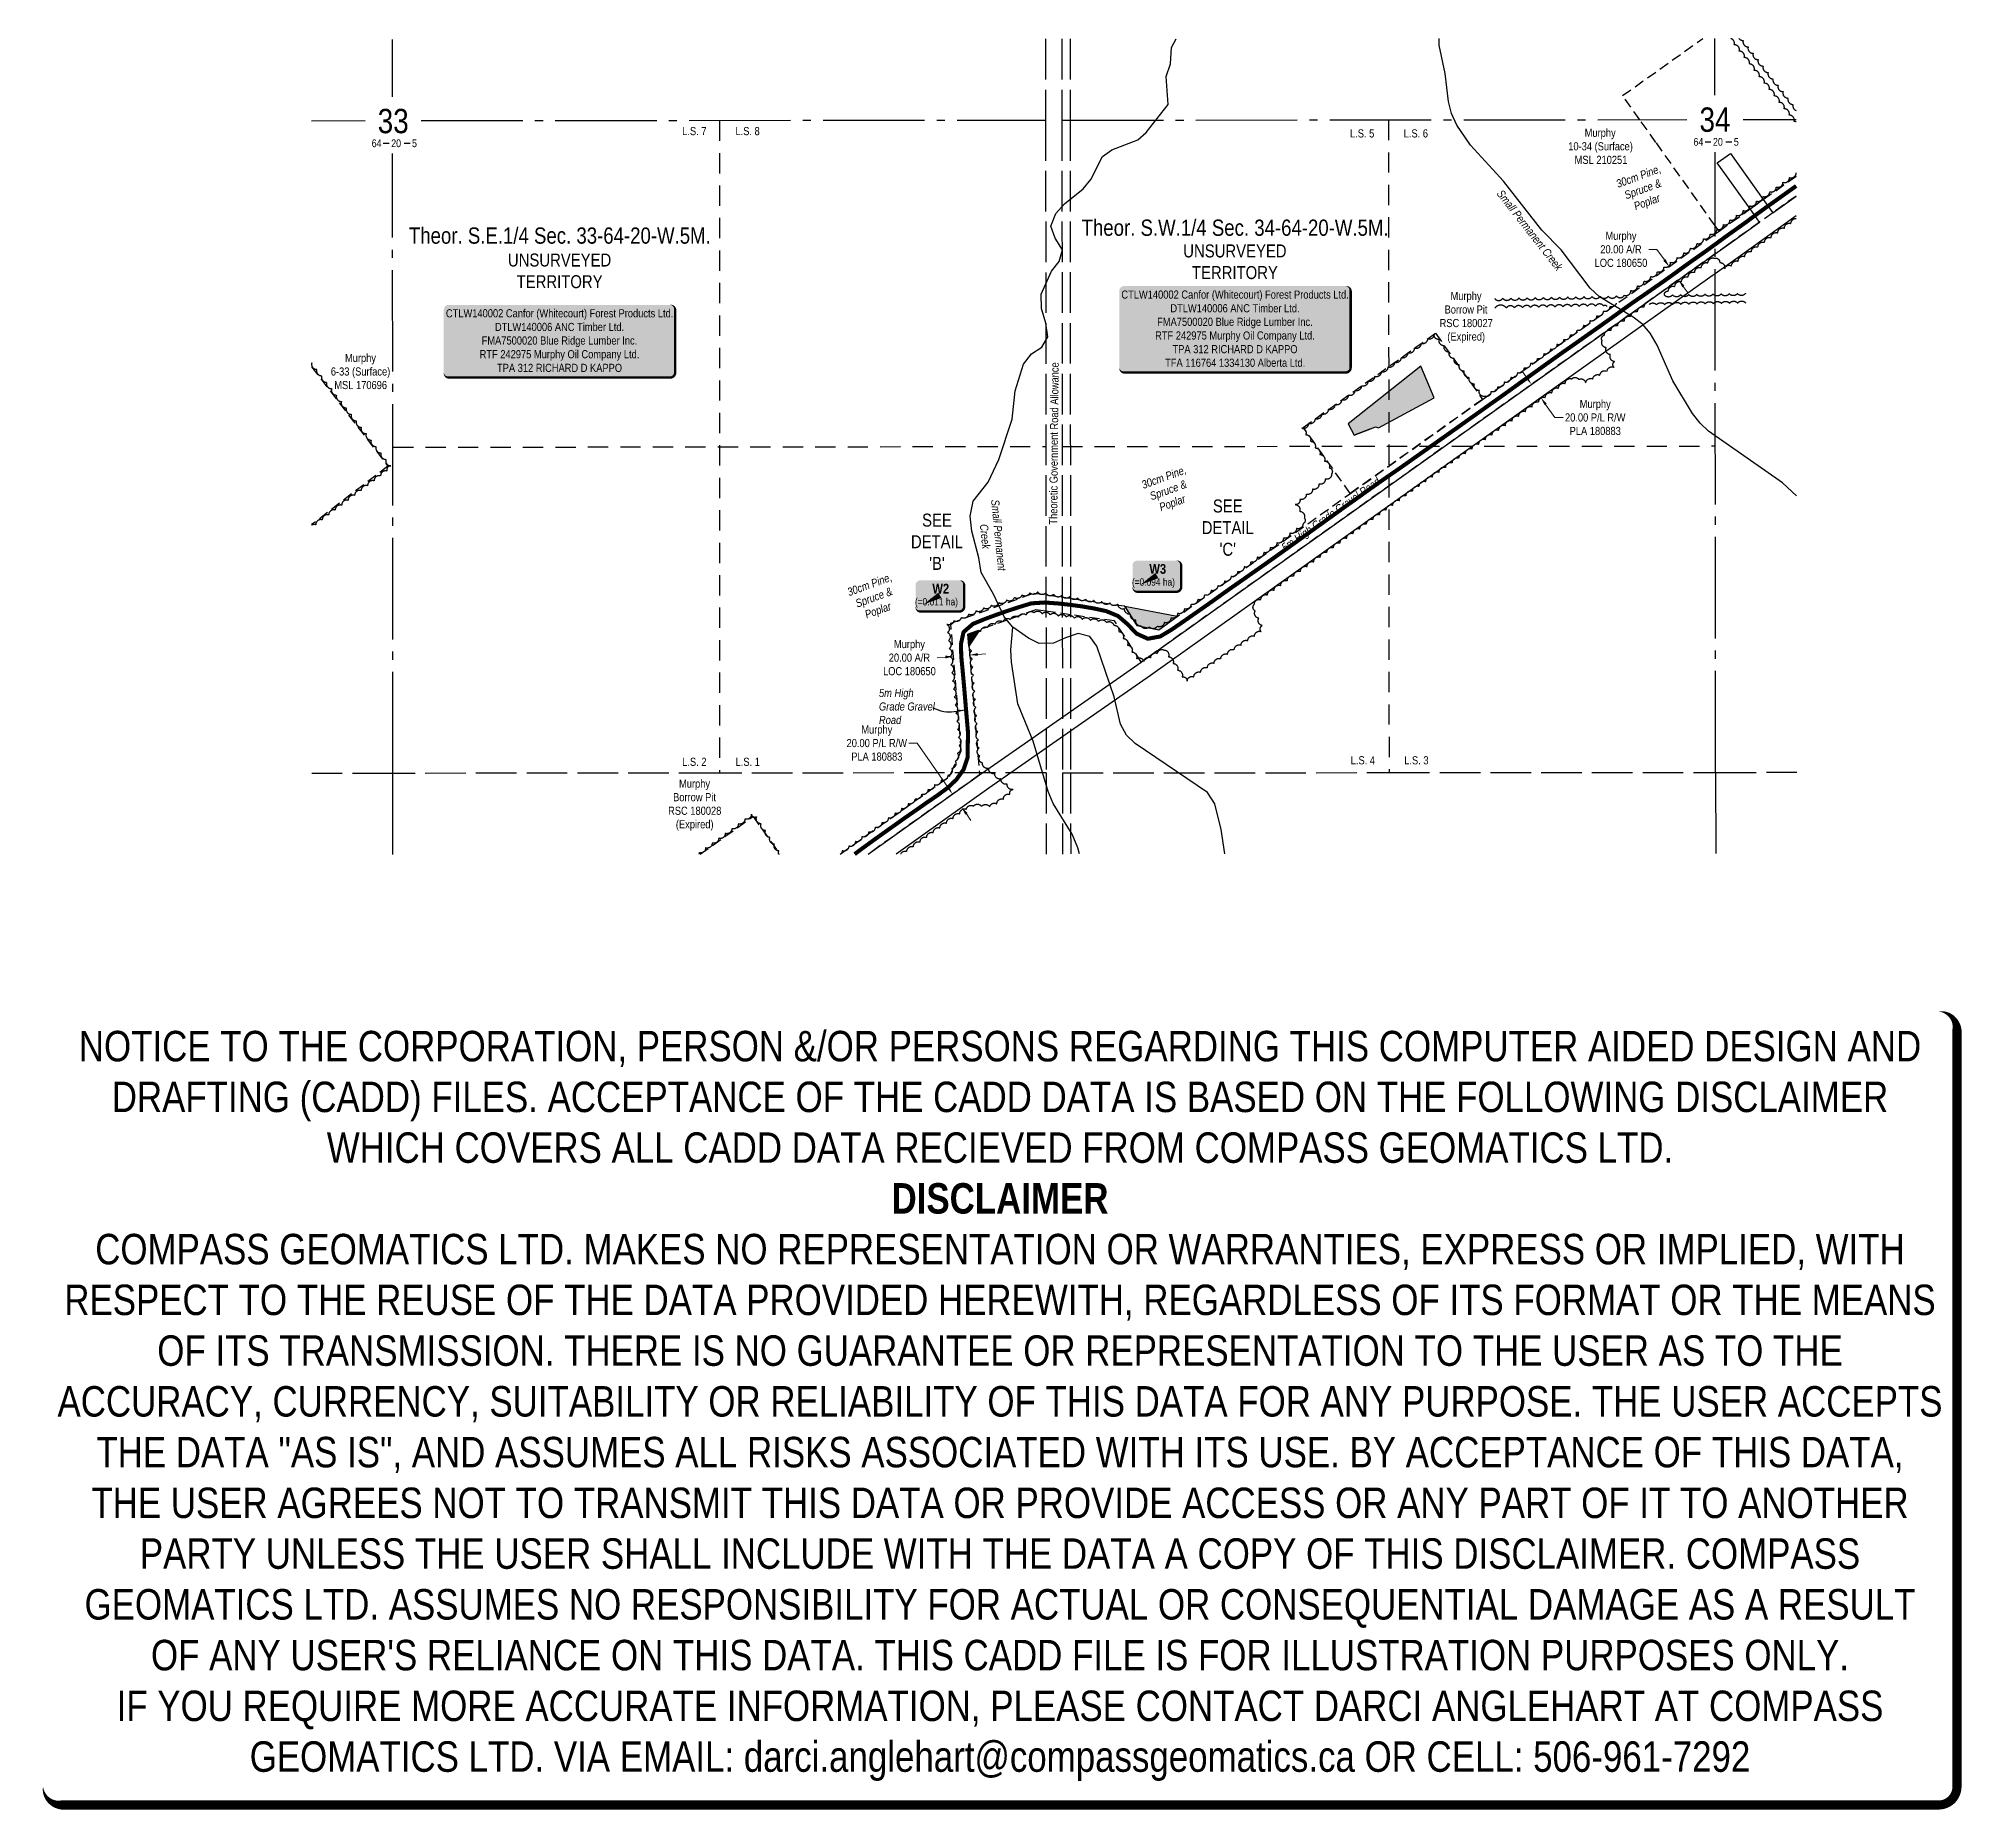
# Model space of a CAD drawing. Extents: x 500677 to 504341, y 6046153 to 6048335.
# Drawn here: x 501972 to 504341, y 6046153 to 6048335 of the extents above; entities that cross this region are included whole.
import ezdxf
from ezdxf.enums import TextEntityAlignment as Align

# ---------------------------------------------------------------- set-up
doc = ezdxf.new("R2010")
doc.units = 0
doc.header["$LTSCALE"] = 5
for name, pattern in [('0', [1, 1, 0]), ('foc-ACCESSROAD', [3.75, 2.5, -1.25]), ('foc-LSD', [8, 5, -3]), ('foc-QUARTERLINE', [33, 25, -3, 2, -3]), ('foc-UNSURVEYED', [12.5, 10, -2.5])]:
    doc.linetypes.add(name, pattern=pattern)
for name, color, linetype in [('10', 1, 'Continuous'), ('9', 3, 'Continuous'), ('AS-ROADS', 254, 'Continuous'), ('AS-SURFACE IMPACT', 7, 'Continuous'), ('C-AR', 13, 'foc-ACCESSROAD'), ('C-RW', 13, 'Continuous'), ('C-SYMBOL', 7, 'Continuous'), ('C-WS', 13, 'foc-ACCESSROAD'), ('DETAIL-T', 7, 'Continuous'), ('L-QSEC', 8, 'foc-QUARTERLINE'), ('L-ROAD-T', 7, 'Continuous'), ('L-SECLBL', 7, 'Continuous'), ('L-SECTION-LSD', 7, 'foc-LSD'), ('L-UNS-T', 3, 'Continuous'), ('L-USEC', 7, 'foc-UNSURVEYED'), ('P-TEMP-BLOCKS', 250, 'Continuous'), ('P-TEMP-H', 41, 'Continuous'), ('P-TEMP_WORKSPACE', 46, 'Continuous'), ('T-BUSH', 110, '0'), ('T-BUSH-T', 110, 'Continuous'), ('T-WATER', 160, 'Continuous'), ('T-WATER-H', 133, 'Continuous'), ('T-WATER-T', 170, 'Continuous')]:
    doc.layers.add(name, color=color, linetype=linetype)
for name, color, linetype, lineweight in [('AS-GENERAL', 48, 'Continuous', 18), ('C-AR-T', 13, 'Continuous', 9), ('C-RW-T', 13, 'Continuous', 9), ('C-WS-T', 13, 'Continuous', 9)]:
    doc.layers.add(name, color=color, linetype=linetype, lineweight=lineweight)
doc.layers.add('DISCLAIMER', color=7, linetype='Continuous', plot=False)
doc.styles.add('100L', font='ARIALN.TTF', dxfattribs={"height": 11})
doc.styles.add('175L', font='ARIALN.TTF', dxfattribs={"height": 20})
doc.styles.add('80', font='ARIALN.TTF', dxfattribs={"height": 10})
doc.styles.add('80CG', font='ARIALN.TTF', dxfattribs={"height": 10})
doc.styles.add('80L', font='ARIALN.TTF', dxfattribs={"height": 10})
doc.styles.add('BOLD', font='ARIALNB.TTF')
doc.styles.add('foc-LtypeFont', font='ARIALN.TTF', dxfattribs={"height": 7.35})
doc.styles.add('SIMPLEX', font='ARIALN.TTF')
doc.linetypes.add('foc-TOPO-flowdirection-NOLINE', pattern='A,0,[">",foc-LtypeFont,S=0.3,R=0,X=0,Y=-0.945],-20,[">",foc-LtypeFont,S=0.3,R=0,X=0,Y=-0.945],0', length=20)
doc.dimstyles.new('Compass 5 000', dxfattribs={"dimscale": 5, "dimtxt": 9, "dimasz": 2, "dimexe": 0.2, "dimexo": 0.0625, "dimgap": 0.5, "dimtad": 0, "dimtih": 1, "dimtoh": 1, "dimzin": 0, "dimdsep": 46, "dimtxsty": '80CG', "dimcen": 0.1, "dimse1": 1, "dimse2": 1, "dimclrd": 256, "dimclrt": 256, "dimaunit": 1, "dimadec": 4, "dimazin": 0, "dimtfac": 0.06, "dimtofl": 0, "dimtmove": 0, "dimatfit": 1, "dimfxl": 0.2, "dimtolj": 1, "dimtzin": 0, "dimlwd": -1, "dimarcsym": 0})

msp = doc.modelspace()

# ---------------------------------------------------------------- texts
at = {"layer": 'AS-GENERAL', "insert": (503501.769, 6047710.514), "char_height": 10, "attachment_point": 1, "rotation": 35.430867, "style": '80L'}
msp.add_mtext_dynamic_manual_height_columns('{\\fArial Narrow|b0|i1|c0|p34;5m High Grade Gravel Road}', width=171.60182, gutter_width=50, heights=[0], dxfattribs=at)
at = {"layer": 'AS-GENERAL', "insert": (503007.2, 6047533.481), "char_height": 10, "attachment_point": 1, "style": '80L'}
msp.add_mtext_dynamic_manual_height_columns('{\\fArial Narrow|b0|i1|c0|p34;5m High Grade Gravel Road}', width=77.28281, gutter_width=50, heights=[0], dxfattribs=at)
at = {"layer": 'C-SYMBOL', "color": 3, "style": '175L'}
for s, p in [('Theor. S.E.1/4 Sec. 33-64-20-W.5M.', (502614.042, 6048075.898)), ('Theor. S.W.1/4 Sec. 34-64-20-W.5M.', (503445.869, 6048085.597))]:
    msp.add_text(s, height=20, dxfattribs=at).set_placement(p, align=Align.BOTTOM_CENTER)
at = {"layer": 'C-WS-T', "char_height": 10, "attachment_point": 1, "style": '80L'}
for s, width, insert in [('\\pi20.896;Murphy\\P\\pi0.68478;10-34 (Surface)\\P\\pi8.5224;MSL 210251', 79.03668, (503855.595, 6048223.521)), ('\\pi15.484;Murphy\\P\\pi8.1477;Borrow Pit\\P\\pi2.0256;RSC 180027\\P\\pi11.565;(Expired)', 68.21219, (503695.758, 6048022.496)), ('\\pi18.461;Murphy\\P\\pi1.0262;6-33 (Surface)\\P\\pi5.2997;MSL 170696', 74.16691, (502330.923, 6047946.131))]:
    msp.add_mtext_dynamic_manual_height_columns(s, width=width, gutter_width=50, heights=[0], dxfattribs=dict(at, insert=insert))
at = {"layer": 'DETAIL-T', "color": 3, "char_height": 15.9916, "width": 63.60265, "attachment_point": 5, "style": '80CG'}
for s, insert in [("SEE\\PDETAIL\\P'C'", (503436.836, 6047732.021)), ("SEE\\PDETAIL\\P'B'", (503078.614, 6047714.714))]:
    msp.add_mtext(s, dxfattribs=dict(at, insert=insert))
at = {"layer": 'L-ROAD-T', "style": '80L'}
msp.add_text('Theoretic Government Road Allowance', height=10, rotation=89.47937, dxfattribs=at).set_placement((503222.682, 6047835.817), align=Align.MIDDLE_CENTER)
at = {"layer": 'L-UNS-T', "color": 3, "char_height": 16, "attachment_point": 5, "style": '80L'}
for insert in [(502613.754, 6048048.329), (503445.633, 6048059.526)]:
    msp.add_mtext_dynamic_manual_height_columns('UNSURVEYED TERRITORY', width=126.41375, gutter_width=47.5, heights=[0], dxfattribs=dict(at, insert=insert))
at = {"layer": 'T-BUSH-T', "char_height": 9.99487, "attachment_point": 1, "rotation": 20, "style": '80L'}
for s, width, insert in [('\\pi0.36359;{\\fArial Narrow|b0|i1|c0|p34;30cm Pine, \\P\\pi5.0576;Spruce & \\P\\pi11.344;Poplar}', 56.22394, (503913.807, 6048159.815)), ('\\pi11.307;{\\fArial Narrow|b0|i1|c0|p34;30cm Pine, \\P\\pi16.001;Spruce & \\P\\pi22.287;Poplar}', 78.10981, (503318.938, 6047785.264)), ('\\pi11.307;{\\fArial Narrow|b0|i1|c0|p34;30cm Pine, \\P\\pi16.001;Spruce & \\P\\pi22.287;Poplar}', 78.10981, (502956.305, 6047653.091))]:
    msp.add_mtext_dynamic_manual_height_columns(s, width=width, gutter_width=50, heights=[0], dxfattribs=dict(at, insert=insert))
at = {"layer": 'T-WATER-T', "char_height": 10, "attachment_point": 1, "style": '80L'}
for s, width, insert, rotation in [('{\\fArial Narrow|b0|i1|c0|p34;Small Permanent Creek}', 122.3101, (503775.447, 6048149.458), 307.97066), ('\\pi1.5114;{\\fArial Narrow|b0|i1|c0|p34;Small Permanent \\P\\pi30.198;Creek}', 90.51938, (503155.064, 6047768.598), 275.589493)]:
    msp.add_mtext_dynamic_manual_height_columns(s, width=width, gutter_width=50, heights=[0], dxfattribs=dict(at, insert=insert, rotation=rotation))

# ---------------------------------------------------------------- blocks, each defined once
blk = doc.blocks.new('L-SECLBL')
at = {"layer": '9', "color": 7}
for p, q in [((-5.1, -27.8), (-12.3, -27.8)), ((20.7, -27.8), (13.5, -27.8))]:
    blk.add_line(p, q, dxfattribs=at)
at = {"layer": '10', "color": 2, "style": 'SIMPLEX'}
blk.add_attdef('SEC', text='', height=30, dxfattribs=at).set_placement((0, 0), align=Align.MIDDLE)
at = {"layer": '10', "color": 5, "style": '80L'}
blk.add_attdef('TWP', text='', height=9.5, dxfattribs=at).set_placement((-14.4, -27.4), align=Align.MIDDLE_RIGHT)
blk.add_attdef('RGE', text='', height=9.5, dxfattribs=at).set_placement((3.6, -27.4), align=Align.MIDDLE_CENTER)
blk.add_attdef('MER', text='', height=9.5, dxfattribs=at).set_placement((23.2, -27.4), align=Align.MIDDLE_LEFT)
blk = doc.blocks.new('*D383')
at = {"layer": 'C-AR-T', "transparency": 16777216}
for p, q in [((503965.5, 6048074.9), (503955.5, 6048074.9)), ((503974.8, 6048061.8), (503965.5, 6048074.9)), ((503998, 6048029.3), (504003.8, 6048021.1))]:
    blk.add_line(p, q, dxfattribs=at)
for points in [[(503976.2, 6048062.8), (503973.4, 6048060.9), (503980.6, 6048053.7)], [(503999.3, 6048030.2), (503996.6, 6048028.3), (503992.2, 6048037.4)]]:
    blk.add_solid(points, dxfattribs=at)
at = {"layer": 'C-AR-T', "transparency": 16777216, "insert": (503921.2, 6048074.9), "char_height": 10, "attachment_point": 5, "style": '80CG'}
blk.add_mtext('\\A1;Murphy\\P20.00 A/R\\PLOC 180650', dxfattribs=at)
blk = doc.blocks.new('*D387')
at = {"layer": 'C-RW-T', "transparency": 16777216}
for p, q in [((503805.2, 6047916.6), (503799.4, 6047924.8)), ((503828.4, 6047884), (503839.9, 6047867.8)), ((503839.9, 6047867.8), (503849.9, 6047867.8))]:
    blk.add_line(p, q, dxfattribs=at)
for points in [[(503806.5, 6047917.6), (503803.8, 6047915.6), (503811, 6047908.5)], [(503829.7, 6047885), (503827, 6047883.1), (503822.6, 6047892.2)]]:
    blk.add_solid(points, dxfattribs=at)
at = {"layer": 'C-RW-T', "transparency": 16777216, "insert": (503889.5, 6047867.8), "char_height": 10, "attachment_point": 5, "style": '80CG'}
blk.add_mtext('\\A1;Murphy\\P20.00 P/L R/W\\PPLA 180883', dxfattribs=at)
blk = doc.blocks.new('*U401')
h = blk.add_hatch(color=255)
edge = h.paths.add_edge_path()
edge.add_line((-136.5, -45.5), (136.5, -45.5))
edge.add_arc((136.5, -39.5), 6, 270, 360)
edge.add_line((142.5, -39.5), (142.5, 38))
edge.add_arc((136.5, 38), 6, 0, 90)
edge.add_line((136.5, 44), (-136.5, 44))
edge.add_arc((-136.5, 38), 6, 90, 180)
edge.add_line((-142.5, 38), (-142.5, -39.5))
edge.add_arc((-136.5, -39.5), 6, 180, 270)
at = {"color": 44, "flags": 128}
blk.add_lwpolyline([(-136.5, -45.5, 3, 3, 0), (136.5, -45.5, 3, 3, 0.414214), (142.5, -39.5, 3, 3, 0), (142.5, 38, 3, 0, 0.414214), (136.5, 44, 0, 0, 0), (-136.5, 44, 0, 0, 0.414214), (-142.5, 38, 0, 0, 0), (-142.5, -39.5, 0, 3, 0.414214)], format="xyseb", close=True, dxfattribs=at)
at = {"color": 44, "style": '80'}
blk.add_attdef('ENTER_TEXT_001', (-36, -5), '', height=10, dxfattribs=at)
blk = doc.blocks.new('*D391')
at = {"layer": 'C-RW-T', "transparency": 16777216}
for p, q in [((503054.1, 6047466.7), (503044.1, 6047466.7)), ((503091.9, 6047412.4), (503054.1, 6047466.7)), ((503114.8, 6047379.6), (503120.5, 6047371.4))]:
    blk.add_line(p, q, dxfattribs=at)
for points in [[(503093.3, 6047413.3), (503090.6, 6047411.4), (503097.7, 6047404.2)], [(503116.2, 6047380.5), (503113.4, 6047378.6), (503109.1, 6047387.8)]]:
    blk.add_solid(points, dxfattribs=at)
at = {"layer": 'C-RW-T', "transparency": 16777216, "insert": (503004.5, 6047466.7), "char_height": 10, "attachment_point": 5, "style": '80CG'}
blk.add_mtext('\\A1;Murphy\\P20.00 P/L R/W\\PPLA 180883', dxfattribs=at)
blk = doc.blocks.new('*U392')
h = blk.add_hatch(color=191)
edge = h.paths.add_edge_path()
edge.add_line((-24, -20), (24, -20))
edge.add_arc((24, -14), 6, 270, 360)
edge.add_line((30, -14), (30, 12.5))
edge.add_arc((24, 12.5), 6, 0, 90)
edge.add_line((24, 18.5), (-24, 18.5))
edge.add_arc((-24, 12.5), 6, 90, 180)
edge.add_line((-30, 12.5), (-30, -14))
edge.add_arc((-24, -14), 6, 180, 270)
at = {"color": 250, "flags": 128}
blk.add_lwpolyline([(-24, -20, 3, 3, 0), (24, -20, 3, 3, 0.414214), (30, -14, 3, 3, 0), (30, 12.5, 3, 0, 0.414214), (24, 18.5, 0, 0, 0), (-24, 18.5, 0, 0, 0.414214), (-30, 12.5, 0, 0, 0), (-30, -14, 0, 3, 0.414214)], format="xyseb", close=True, dxfattribs=at)
at = {"flags": 128}
blk.add_lwpolyline([(-20.2, -11.3, 0, 7.5, 0), (0, 0, 0, 0, 0)], format="xyseb", dxfattribs=at)
at = {"color": 250}
for tag, p, height, style in [('TEMP_AREA_W1_001', (-9.2, 2.2), 12, 'BOLD'), ('ENTER_TEXT_001', (-30.7, -12.5), 9, '80')]:
    blk.add_attdef(tag, p, '', height=height, dxfattribs=dict(at, style=style))
blk = doc.blocks.new('*D393')
at = {"layer": 'C-AR-T', "transparency": 16777216}
for p, q in [((503089, 6047572.7), (503079, 6047571.9)), ((503128.9, 6047576), (503138.8, 6047576.8))]:
    blk.add_line(p, q, dxfattribs=at)
for points in [[(503088.9, 6047574.4), (503089.1, 6047571), (503099, 6047573.5)], [(503128.7, 6047577.6), (503129, 6047574.3), (503118.9, 6047575.2)]]:
    blk.add_solid(points, dxfattribs=at)
at = {"layer": 'C-AR-T', "transparency": 16777216, "insert": (503044.7, 6047571.9), "char_height": 10, "attachment_point": 5, "style": '80CG'}
blk.add_mtext('\\A1;Murphy\\P20.00 A/R\\PLOC 180650', dxfattribs=at)
blk = doc.blocks.new('*U402')
h = blk.add_hatch(color=255)
edge = h.paths.add_edge_path()
edge.add_line((-136.5, -54), (136.5, -54))
edge.add_arc((136.5, -48), 6, 270, 360)
edge.add_line((142.5, -48), (142.5, 46.5))
edge.add_arc((136.5, 46.5), 6, 0, 90)
edge.add_line((136.5, 52.5), (-136.5, 52.5))
edge.add_arc((-136.5, 46.5), 6, 90, 180)
edge.add_line((-142.5, 46.5), (-142.5, -48))
edge.add_arc((-136.5, -48), 6, 180, 270)
at = {"color": 44, "flags": 128}
blk.add_lwpolyline([(-136.5, -54, 3, 3, 0), (136.5, -54, 3, 3, 0.414214), (142.5, -48, 3, 3, 0), (142.5, 46.5, 3, 0, 0.414214), (136.5, 52.5, 0, 0, 0), (-136.5, 52.5, 0, 0, 0.414214), (-142.5, 46.5, 0, 0, 0), (-142.5, -48, 0, 3, 0.414214)], format="xyseb", close=True, dxfattribs=at)
at = {"color": 44, "style": '80'}
blk.add_attdef('ENTER_TEXT_001', (-36, -5), '', height=10, dxfattribs=at)
blk = doc.blocks.new('Disclaimer_Legal')
at = {"layer": 'DISCLAIMER', "color": 254, "flags": 128}
blk.add_lwpolyline([(-3612.9, -1104.6, 37.5, 37.5, 0), (4096.1, -1104.6, 37.5, 37.5, 0.414214), (4171.1, -1029.6, 37.5, 37.5, 0), (4171.1, 2078.7, 37.5, 0, 0.414214), (4096.1, 2153.7, 0, 0, 0), (-3612.9, 2153.7, 0, 0, 0.414214), (-3687.9, 2078.7, 0, 0, 0), (-3687.9, -1029.6, 0, 37.5, 0.414214)], format="xyseb", close=True, dxfattribs=at)
at = {"layer": 'DISCLAIMER', "color": 254, "insert": (241.6, 533.9), "char_height": 125, "width": 7717.568, "attachment_point": 5, "style": '80'}
blk.add_mtext('NOTICE TO THE CORPORATION, PERSON &/OR PERSONS REGARDING THIS COMPUTER AIDED DESIGN AND DRAFTING (CADD) FILES. ACCEPTANCE OF THE CADD DATA IS BASED ON THE FOLLOWING DISCLAIMER WHICH COVERS ALL CADD DATA RECIEVED FROM COMPASS GEOMATICS LTD.\\P{\\fArial Narrow|b1|i0|c0|p34;DISCLAIMER}\\PCOMPASS GEOMATICS LTD. MAKES NO REPRESENTATION OR WARRANTIES, EXPRESS OR IMPLIED, WITH RESPECT TO THE REUSE OF THE DATA PROVIDED HEREWITH, REGARDLESS OF ITS FORMAT OR THE MEANS OF ITS TRANSMISSION. THERE IS NO GUARANTEE OR REPRESENTATION TO THE USER AS TO THE ACCURACY, CURRENCY, SUITABILITY OR RELIABILITY OF THIS DATA FOR ANY PURPOSE. THE USER ACCEPTS THE DATA "AS IS", AND ASSUMES ALL RISKS ASSOCIATED WITH ITS USE. BY ACCEPTANCE OF THIS DATA, THE USER AGREES NOT TO TRANSMIT THIS DATA OR PROVIDE ACCESS OR ANY PART OF IT TO ANOTHER PARTY UNLESS THE USER SHALL INCLUDE WITH THE DATA A COPY OF THIS DISCLAIMER. COMPASS GEOMATICS LTD. ASSUMES NO RESPONSIBILITY FOR ACTUAL OR CONSEQUENTIAL DAMAGE AS A RESULT OF ANY USER\'S RELIANCE ON THIS DATA. THIS CADD FILE IS FOR ILLUSTRATION PURPOSES ONLY.\\PIF YOU REQUIRE MORE ACCURATE INFORMATION, PLEASE CONTACT DARCI ANGLEHART AT COMPASS GEOMATICS LTD. VIA EMAIL: darci.anglehart@compassgeomatics.ca OR CELL: 506-961-7292', dxfattribs=at)

# ---------------------------------------------------------------- dimensions: what is measured, and where the dimension line sits
at = {"layer": 'C-AR-T'}
dim = msp.add_linear_dim(base=(503980.6, 6048053.697), p1=(503928.556, 6047992.12), p2=(503916.963, 6048008.41), angle=125.43738, text='Murphy\\P20.00 A/R\\PLOC 180650', dimstyle='Compass 5 000', dxfattribs=at)
dim.commit()
dim.dimension.update_dxf_attribs({"geometry": '*D383', "text_midpoint": (503921.24, 6048074.871), "dimtype": 161})
at = {"layer": 'C-AR-T', "color": 1}
dim = msp.add_linear_dim(base=(503098.973, 6047573.521), p1=(503118.48, 6047580.119), p2=(503098.565, 6047578.48), angle=184.705959, text='Murphy\\P20.00 A/R\\PLOC 180650', dimstyle='Compass 5 000', dxfattribs=at)
dim.commit()
dim.dimension.update_dxf_attribs({"geometry": '*D393', "text_midpoint": (503044.739, 6047571.879), "dimtype": 161})
at = {"layer": 'C-RW-T'}
dim = msp.add_linear_dim(base=(503822.575, 6047892.169), p1=(503828.979, 6047921.266), p2=(503840.572, 6047904.974), angle=305.434262, text='Murphy\\P20.00 P/L R/W\\PPLA 180883', dimstyle='Compass 5 000', dxfattribs=at)
dim.commit()
dim.dimension.update_dxf_attribs({"geometry": '*D387', "text_midpoint": (503889.489, 6047867.752), "dimtype": 161})
at = {"layer": 'C-RW-T', "color": 1}
dim = msp.add_linear_dim(base=(503109.095, 6047387.765), p1=(503272.412, 6047526.05), p2=(503283.85, 6047509.649), angle=304.894023, text='Murphy\\P20.00 P/L R/W\\PPLA 180883', dimstyle='Compass 5 000', dxfattribs=at)
dim.commit()
dim.dimension.update_dxf_attribs({"geometry": '*D391', "text_midpoint": (503004.522, 6047466.672), "dimtype": 161})

# ---------------------------------------------------------------- hatches: boundary and pattern name
at = {"layer": 'P-TEMP-H'}
h = msp.add_hatch(color=256, dxfattribs=at)
h.dxf.hatch_style = 1
h.paths.add_polyline_path([(503324.868, 6047611.627), (503352.013, 6047606.422), (503374.547, 6047622.454), (503309.868, 6047634.858)])
h = msp.add_hatch(color=256, dxfattribs=at)
h.dxf.hatch_style = 1
h.paths.add_polyline_path([(503116.766, 6047600.896), (503130.869, 6047605.982), (503117.998, 6047585.955)])
at = {"layer": 'T-WATER-H'}
h = msp.add_hatch(color=256, dxfattribs=at)
h.dxf.hatch_style = 1
h.paths.add_polyline_path([(503584.984, 6047860.079), (503592.506, 6047845.869), (503604.974, 6047850.812), (503618.91, 6047856.184), (503622.537, 6047854.866), (503690.968, 6047892.118), (503674.811, 6047931.023)])

# ---------------------------------------------------------------- linework, layer by layer
at = {"layer": 'AS-ROADS', "linetype": 'Continuous', "const_width": 5, "flags": 128}
msp.add_lwpolyline([(504137.032, 6048152.978), (504136.636, 6048152.694), (504124.124, 6048143.77), (504111.854, 6048135.02), (504099.367, 6048126.139), (504086.854, 6048117.003), (504074.247, 6048107.668), (504061.687, 6048098.737), (504049.15, 6048089.829), (504036.435, 6048080.448), (504023.921, 6048071.397), (504011.602, 6048062.787), (503998.984, 6048053.773), (503986.642, 6048044.762), (503973.905, 6048035.63), (503961.416, 6048027.012), (503948.519, 6048018.019), (503936.091, 6048009.565), (503923.275, 6048000.343), (503910.669, 6047991.208), (503898.045, 6047982.216), (503885.531, 6047973.39), (503873.281, 6047964.734), (503860.656, 6047955.84), (503848.275, 6047947.216), (503835.715, 6047938.235), (503823.248, 6047929.321), (503811.033, 6047920.565), (503798.56, 6047911.653), (503785.86, 6047902.442), (503772.815, 6047893.052), (503759.866, 6047883.938), (503746.875, 6047874.63), (503733.735, 6047865.358), (503721.2, 6047856.437), (503708.385, 6047847.36), (503695.106, 6047838.01), (503682.533, 6047829.119), (503669.424, 6047819.944), (503656.439, 6047810.7), (503643.789, 6047801.889), (503631.381, 6047793.35), (503618.946, 6047784.676), (503606.497, 6047775.788), (503594.256, 6047766.982), (503581.803, 6047758.244), (503569.469, 6047749.282), (503556.707, 6047740.157), (503544.401, 6047731.298), (503531.784, 6047722.186), (503519.165, 6047713.068), (503506.813, 6047704.258), (503494.267, 6047695.272), (503481.358, 6047686.141), (503468.452, 6047677.131), (503456.075, 6047668.391), (503443.056, 6047659.363), (503430.645, 6047650.585), (503418.349, 6047641.736), (503405.435, 6047632.705), (503392.414, 6047623.583), (503379.636, 6047614.697), (503367.094, 6047606.088), (503353.611, 6047598.034), (503338.374, 6047595.233), (503324.416, 6047601.56), (503313.523, 6047613.059), (503301.621, 6047623.279), (503287.161, 6047629.267), (503272.25, 6047632.502), (503257.344, 6047635.074), (503242.065, 6047637.117), (503226.985, 6047638.771), (503211.257, 6047639.873), (503194.971, 6047638.865), (503180.278, 6047634.388), (503165.555, 6047629.603), (503151.398, 6047624.61), (503137.226, 6047619.39), (503122.957, 6047613.511), (503111.34, 6047603.492), (503108.158, 6047588.802), (503108.559, 6047573.261), (503110.109, 6047557.553), (503111.524, 6047541.91), (503112.85, 6047526.844), (503114.127, 6047511.337), (503115.466, 6047495.666), (503116.842, 6047479.858), (503116.29, 6047448.791), (503111.495, 6047434.282), (503102.705, 6047421.946), (503091.731, 6047411.571), (503078.947, 6047402.131), (503065.959, 6047393.315), (503053.219, 6047384.332), (503040.347, 6047375.438), (503027.469, 6047366.262), (503014.755, 6047357.252), (503001.757, 6047347.956), (502989.377, 6047338.982), (502977.141, 6047329.886)], dxfattribs=at)
at = {"layer": 'C-AR'}
for points in [[(502959.338, 6047329.873), (503093.902, 6047425.579), (503095.919, 6047429.915), (503108.556, 6047457.103), (503095.599, 6047614.502), (503198.109, 6047651.47), (503212.897, 6047649.37), (503243.059, 6047645.088), (503309.338, 6047635.678), (503324.868, 6047611.627), (503352.013, 6047606.422), (503587.819, 6047774.192), (503750.672, 6047890.069), (504037.169, 6048093.953), (504042.045, 6048097.424), (504080.231, 6048124.65), (504096.512, 6048136.258), (504137.02, 6048165.142)], [(504137.045, 6048140.595), (504108.107, 6048119.962), (504091.826, 6048108.353), (504053.937, 6048081.346), (504037.192, 6048069.436), (504021.861, 6048058.513), (503330.265, 6047566.4), (503297.488, 6047617.161), (503243.076, 6047624.893), (503212.913, 6047629.179), (503200.202, 6047630.986), (503116.766, 6047600.896), (503130.864, 6047429.944), (503131.068, 6047427.469), (502993.877, 6047329.899)]]:
    msp.add_lwpolyline(points, dxfattribs=at)
at = {"layer": 'C-RW'}
for points in [[(502993.877, 6047329.899), (503131.068, 6047427.469), (503134.624, 6047429.947), (503213.033, 6047484.636), (503243.175, 6047505.659), (503330.265, 6047566.4), (504021.861, 6048058.513), (504037.192, 6048069.436), (504053.936, 6048081.351), (504091.826, 6048108.353), (504080.231, 6048124.65), (504039.745, 6048181.549), (504056.038, 6048193.142), (504096.512, 6048136.258), (504108.107, 6048119.962), (504137.045, 6048140.595)], [(504137.069, 6048116.05), (504065.541, 6048065.045), (504037.216, 6048044.898), (504033.454, 6048042.222), (503341.781, 6047550.053), (503243.195, 6047481.294), (503213.053, 6047460.271), (503169.619, 6047429.976), (503142.582, 6047411.121), (503028.415, 6047329.926)]]:
    msp.add_lwpolyline(points, dxfattribs=at)
at = {"layer": 'C-WS'}
for points in [[(504137.02, 6048165.14), (504096.512, 6048136.257), (504080.231, 6048124.649), (504042.045, 6048097.424), (504037.159, 6048104.03), (503964.266, 6048206.739), (503944.406, 6048234.648), (503923.259, 6048264.372), (504022.047, 6048334.663)], [(502308.181, 6047930.366), (502402.168, 6047807.832), (502308.308, 6047735.822)], [(502786.747, 6047329.741), (502852.133, 6047376.23), (502885.103, 6047329.816)]]:
    msp.add_lwpolyline(points, dxfattribs=at)
msp.add_lwpolyline([(503750.67, 6047890.074), (503587.818, 6047774.197), (503529.875, 6047855.657), (503692.733, 6047971.53), (503750.67, 6047890.074)], close=True, dxfattribs=at)
at = {"layer": 'L-QSEC'}
for p, q in [((502407.945, 6048262.975), (502407.902, 6048333.43)), ((504037.004, 6048264.711), (504036.936, 6048334.674)), ((502307.985, 6048233.405), (502374.21, 6048233.455)), ((502443.342, 6048233.508), (503212.413, 6048234.096)), ((503232.53, 6048234.112), (504002.406, 6048234.7)), ((504071.652, 6048234.753), (504136.95, 6048234.803)), ((502408.454, 6047429.398), (502407.988, 6048192.994)), ((504037.808, 6047430.643), (504037.071, 6048194.748)), ((502408.519, 6047329.453), (502408.454, 6047429.398)), ((504037.808, 6047430.643), (504037.909, 6047330.644))]:
    msp.add_line(p, q, dxfattribs=at)
at = {"layer": 'L-SECTION-LSD', "flags": 128}
for points in [[(502810.597, 6048233.541), (502810.766, 6047429.706)], [(503634.781, 6048234.419), (503635.501, 6047430.336)], [(502408.617, 6047831.192), (503212.746, 6047832.055)], [(503232.862, 6047832.07), (504037.421, 6047832.685)]]:
    msp.add_lwpolyline(points, dxfattribs=at)
at = {"layer": 'L-USEC'}
for p, q in [((503212.341, 6048334.095), (503212.413, 6048234.096)), ((503232.447, 6048334.112), (503232.53, 6048234.112)), ((503242.505, 6048334.12), (503242.573, 6048234.12)), ((503212.413, 6048234.096), (503213.078, 6047430.013)), ((503232.53, 6048234.112), (503233.194, 6047430.028)), ((503242.588, 6048234.12), (503243.252, 6047430.036)), ((502408.454, 6047429.398), (502308.507, 6047429.322)), ((502810.766, 6047429.706), (502408.454, 6047429.398)), ((503213.078, 6047430.013), (502810.766, 6047429.706)), ((503213.078, 6047430.013), (503213.17, 6047330.066)), ((503233.194, 6047430.028), (503635.492, 6047430.336)), ((503233.194, 6047430.028), (503233.276, 6047330.082)), ((503243.252, 6047430.036), (503243.334, 6047330.089)), ((503635.492, 6047430.336), (504037.808, 6047430.643)), ((504037.808, 6047430.643), (504137.755, 6047430.719))]:
    msp.add_line(p, q, dxfattribs=at)
at = {"layer": 'P-TEMP_WORKSPACE', "flags": 128}
for points in [[(503324.868, 6047611.627), (503352.013, 6047606.422), (503374.547, 6047622.454), (503309.868, 6047634.858)], [(503116.766, 6047600.896), (503130.869, 6047605.982), (503117.998, 6047585.955)]]:
    msp.add_lwpolyline(points, close=True, dxfattribs=at)
at = {"layer": 'T-BUSH', "flags": 128}
for points in [[(504136.953, 6048231.943, 0.10277461), (504134.501, 6048232.322, 0.52056705), (504128.354, 6048240.203, 0.52056705), (504122.207, 6048248.084, 0.52056705), (504116.06, 6048255.966, 0.52056705), (504109.914, 6048263.847, 0.52056705), (504103.767, 6048271.728, 0.52056705), (504097.62, 6048279.61, 0.52056705), (504091.474, 6048287.491, 0.52056705), (504085.327, 6048295.372, 0.52056705), (504079.18, 6048303.254, 0.52056705), (504073.033, 6048311.135, 0.52056705), (504066.887, 6048319.016, 0.52056705), (504060.74, 6048326.898, 0.4492089), (504055.997, 6048334.689)], [(504066.57, 6048334.697, 0.25018475), (504071.771, 6048332.256, 0.52056705), (504077.918, 6048324.375, 0.52056705), (504084.065, 6048316.493, 0.52056705), (504090.211, 6048308.612, 0.52056705), (504096.358, 6048300.731, 0.52056705), (504102.505, 6048292.849, 0.52056705), (504108.652, 6048284.968, 0.52056705), (504114.798, 6048277.087, 0.52056705), (504120.945, 6048269.205, 0.52056705), (504127.092, 6048261.324, 0.52056705), (504133.238, 6048253.443, 0.39692085), (504136.939, 6048245.938, 0.39692085)], [(503765.645, 6048014.4, 0.52056705), (503775.637, 6048014.606, 0.52056705), (503785.63, 6048014.812, 0.52056705), (503795.623, 6048015.018, 0.52056705), (503805.615, 6048015.224, 0.52056705), (503815.608, 6048015.431, 0.52056705), (503825.601, 6048015.637, 0.52056705), (503835.594, 6048015.843, 0.52056705), (503845.586, 6048016.049, 0.52056705), (503855.579, 6048016.255, 0.52056705), (503865.572, 6048016.461, 0.52056705), (503875.565, 6048016.667, 0.52056705), (503885.557, 6048016.874, 0.52056705), (503895.55, 6048017.08, 0.52056705), (503905.543, 6048017.286, 0.52056705), (503915.536, 6048017.492, 0.52056705), (503925.309, 6048018.361, 0.52056705), (503933.451, 6048024.159, 0.52056705), (503941.592, 6048029.956, 0.52056705), (503949.734, 6048035.753, 0.52056705), (503957.876, 6048041.551, 0.52056705), (503966.017, 6048047.348, 0.52056705), (503974.159, 6048053.146, 0.52056705), (503982.301, 6048058.943, 0.52056705), (503990.442, 6048064.741, 0.52056705), (503998.584, 6048070.538, 0.52056705), (504006.726, 6048076.335, 0.52056705), (504014.868, 6048082.133, 0.52056705), (504023.009, 6048087.93, 0.52056705), (504031.151, 6048093.728, 0.52056705), (504039.293, 6048099.525, 0.52056705), (504047.434, 6048105.323, 0.52056705), (504055.576, 6048111.12, 0.52056705), (504063.718, 6048116.918, 0.52056705), (504071.859, 6048122.715, 0.52056705), (504080.001, 6048128.512, 0.52056705), (504088.143, 6048134.31, 0.52056705), (504096.285, 6048140.107, 0.52056705), (504104.426, 6048145.905, 0.52056705), (504112.568, 6048151.702, 0.52056705), (504120.71, 6048157.5, 0.52056705), (504128.851, 6048163.297, 0.52056705), (504136.993, 6048169.094, 0.00100739), (504137.016, 6048169.086, 0.00100739)], [(504074.622, 6048020.774, -0.52056705), (504064.63, 6048020.568, -0.52056705), (504054.637, 6048020.362, -0.52056705), (504044.644, 6048020.155, -0.52056705), (504034.651, 6048019.949, -0.52056705), (504024.659, 6048019.743, -0.52056705), (504014.666, 6048019.537, -0.52056705), (504004.673, 6048019.331, -0.52056705), (503994.68, 6048019.125, -0.52056705), (503984.688, 6048018.919, -0.52056705), (503974.695, 6048018.712, -0.52056705), (503979.502, 6048023.406, -0.52056705), (503987.644, 6048029.203, -0.52056705), (503995.786, 6048035.001, -0.52056705), (504003.927, 6048040.798, -0.52056705), (504012.069, 6048046.595, -0.52056705), (504020.211, 6048052.393, -0.52056705), (504028.353, 6048058.19, -0.52056705), (504036.495, 6048063.987, -0.52056705), (504042.805, 6048058.688, -0.52056705), (504048.796, 6048050.715, -0.52056705), (504057.387, 6048054.485, -0.52056705), (504065.52, 6048060.295, -0.52056705), (504073.653, 6048066.104, -0.52056705), (504081.786, 6048071.914, -0.52056705), (504089.919, 6048077.723, -0.52056705), (504098.052, 6048083.533, -0.52056705), (504106.185, 6048089.343, -0.52056705), (504114.318, 6048095.152, -0.52056705), (504122.451, 6048100.962, -0.52056705), (504130.584, 6048106.771, -0.43575168), (504137.072, 6048112.917, -0.43575168)], [(503915.321, 6048008.49, -0.43531261), (503907.41, 6048004.347, -0.52056705), (503899.282, 6047998.529, -0.52056705), (503891.155, 6047992.712, -0.52056705), (503883.028, 6047986.894, -0.52056705), (503874.9, 6047981.077, -0.52056705), (503866.773, 6047975.259, -0.52056705), (503858.645, 6047969.442, -0.52056705), (503850.518, 6047963.624, -0.52056705), (503842.391, 6047957.807, -0.52056705), (503834.263, 6047951.989, -0.52056705), (503826.136, 6047946.172, -0.52056705), (503818.009, 6047940.354, -0.52056705), (503809.881, 6047934.537, -0.52056705), (503801.754, 6047928.719, -0.52056705), (503793.627, 6047922.902, -0.52056705), (503785.499, 6047917.084, -0.52056705), (503777.372, 6047911.267, -0.52056705), (503769.244, 6047905.449, -0.52056705), (503761.117, 6047899.632, -0.52056705), (503752.99, 6047893.814, -0.52056705), (503746.738, 6047901.079, -0.52056705), (503740.573, 6047908.946, -0.52056705), (503734.408, 6047916.813, -0.52056705), (503728.243, 6047924.68, -0.52056705), (503722.078, 6047932.547, -0.52056705), (503715.913, 6047940.414, -0.52056705), (503709.748, 6047948.281, -0.52056705), (503703.583, 6047956.148, -0.52056705), (503697.418, 6047964.015, -0.52056705), (503691.032, 6047970.359, -0.52056705), (503682.884, 6047964.569, -0.52056705), (503674.736, 6047958.78, -0.52056705), (503666.589, 6047952.991, -0.52056705), (503658.441, 6047947.202, -0.52056705), (503650.293, 6047941.413, -0.52056705), (503642.146, 6047935.624, -0.52056705), (503633.998, 6047929.835, -0.52056705), (503625.851, 6047924.046, -0.52056705), (503617.703, 6047918.256, -0.52056705), (503609.555, 6047912.467, -0.52056705), (503601.408, 6047906.678, -0.52056705), (503593.26, 6047900.889, -0.52056705), (503585.113, 6047895.1, -0.52056705), (503576.965, 6047889.311, -0.52056705), (503568.817, 6047883.522, -0.52056705), (503560.67, 6047877.733, -0.52056705), (503552.522, 6047871.943, -0.52056705), (503544.375, 6047866.154, -0.52056705), (503536.227, 6047860.365, -0.52056705), (503528.079, 6047854.576, -0.52056705), (503532.853, 6047846.613, -0.52056705), (503538.658, 6047838.477, -0.52056705), (503544.462, 6047830.34, -0.52056705), (503550.267, 6047822.204, -0.52056705), (503556.072, 6047814.067, -0.52056705), (503561.877, 6047805.931, -0.52056705), (503564.774, 6047798.198, -0.52056705), (503556.97, 6047791.954, -0.52056705), (503549.166, 6047785.709, -0.52056705), (503541.361, 6047779.465, -0.52056705), (503533.557, 6047773.22, -0.52056705), (503525.753, 6047766.976, -0.52056705), (503519.715, 6047760.47, -0.52056705), (503525.377, 6047752.234, -0.52056705), (503531.04, 6047743.998, -0.52056705), (503529.56, 6047736.975, -0.52056705), (503521.496, 6047731.07, -0.52056705), (503513.432, 6047725.165, -0.52056705), (503505.368, 6047719.26, -0.52056705), (503497.304, 6047713.355, -0.52056705), (503489.24, 6047707.45, -0.52056705), (503481.176, 6047701.546, -0.52056705), (503473.112, 6047695.641, -0.52056705), (503465.048, 6047689.736, -0.52056705), (503456.984, 6047683.831, -0.52056705), (503448.919, 6047677.926, -0.52056705), (503440.855, 6047672.021, -0.52056705), (503432.759, 6047666.162, -0.52056705), (503424.524, 6047660.497, -0.52056705), (503416.29, 6047654.832, -0.52056705), (503408.055, 6047649.167, -0.52056705), (503399.821, 6047643.502, -0.52056705), (503391.587, 6047637.837, -0.52056705), (503383.352, 6047632.172, -0.52056705), (503375.118, 6047626.507, -0.52056705), (503366.884, 6047620.842, -0.52056705), (503358.649, 6047615.177, -0.52056705), (503349.972, 6047610.608, -0.52056705), (503340.092, 6047609.768, -0.52056705), (503330.161, 6047610.888, -0.52056705), (503323.7, 6047618.076, -0.52056705), (503317.18, 6047625.608, -0.52056705), (503309.718, 6047632.226, -0.52056705), (503301.49, 6047637.875, -0.52056705), (503291.612, 6047639.396, -0.52056705), (503281.733, 6047640.917, -0.52056705), (503271.855, 6047642.438, -0.52056705), (503261.976, 6047643.958, -0.52056705), (503252.098, 6047645.479, -0.52056705), (503242.219, 6047647, -0.52056705), (503232.341, 6047648.521, -0.52056705), (503222.462, 6047650.042, -0.52056705), (503212.584, 6047651.562, -0.52056705), (503202.705, 6047653.083, -0.52056705), (503192.945, 6047651.905, -0.52056705), (503183.33, 6047649.21, -0.52056705), (503173.86, 6047646.014, -0.52056705), (503164.39, 6047642.818, -0.52056705), (503154.92, 6047639.621, -0.52056705), (503145.45, 6047636.425, -0.52056705), (503135.98, 6047633.229, -0.52056705), (503126.701, 6047629.545, -0.52056705), (503117.579, 6047625.46, -0.52056705), (503108.457, 6047621.374, -0.52056705), (503099.335, 6047617.289, -0.52056705), (503090.745, 6047612.897, -0.52056705), (503091.769, 6047602.955, -0.52056705), (503092.793, 6047593.012, -0.52056705), (503093.816, 6047583.07, -0.52056705), (503094.84, 6047573.128, -0.52056705), (503095.864, 6047563.186, -0.52056705), (503096.888, 6047553.243, -0.52056705), (503097.912, 6047543.301, -0.52056705), (503098.936, 6047533.359, -0.52056705), (503099.96, 6047523.416, -0.52056705), (503100.984, 6047513.474, -0.52056705), (503102.008, 6047503.532, -0.52056705), (503103.031, 6047493.59, -0.52056705), (503104.055, 6047483.647, -0.52056705), (503105.079, 6047473.705, -0.52056705), (503106.067, 6047463.765, -0.52056705), (503103.743, 6047454.044, -0.52056705), (503101.161, 6047444.414, -0.52056705), (503096.865, 6047435.39, -0.52056705), (503092.014, 6047426.83, -0.52056705), (503083.879, 6047421.024, -0.52056705), (503075.743, 6047415.218, -0.52056705), (503067.607, 6047409.413, -0.52056705), (503059.471, 6047403.607, -0.52056705), (503051.336, 6047397.801, -0.52056705), (503043.2, 6047391.995, -0.52056705), (503035.064, 6047386.19, -0.52056705), (503026.928, 6047380.384, -0.52056705), (503018.793, 6047374.578, -0.52056705), (503010.657, 6047368.772, -0.52056705), (503002.521, 6047362.966, -0.52056705), (502994.385, 6047357.161, -0.52056705), (502986.249, 6047351.355, -0.52056705), (502978.114, 6047345.549, -0.52056705), (502969.978, 6047339.744, -0.52056705), (502961.789, 6047334.013, -0.18862892), (502960.169, 6047329.873, -0.18862892)], [(503033.846, 6047329.93, -0.3954719), (503041.495, 6047333.267, -0.52056705), (503049.641, 6047339.059, -0.52056705), (503057.787, 6047344.85, -0.52056705), (503065.932, 6047350.642, -0.52056705), (503074.078, 6047356.434, -0.52056705), (503082.223, 6047362.226, -0.52056705), (503090.369, 6047368.018, -0.52056705), (503098.515, 6047373.81, -0.52056705), (503106.66, 6047379.602, -0.52056705), (503114.806, 6047385.394, -0.52056705), (503123.588, 6047389.043, -0.52056705), (503133.575, 6047388.639, -0.52056705), (503143.562, 6047388.235, -0.52056705), (503152.338, 6047391.822, -0.52056705), (503160.417, 6047397.706, -0.52056705), (503168.497, 6047403.59, -0.52056705), (503172.647, 6047409.63, -0.52056705), (503165.057, 6047416.133, -0.52056705), (503157.468, 6047422.636, -0.52056705), (503149.878, 6047429.139, -0.52056705), (503142.288, 6047435.642, -0.52056705), (503134.698, 6047442.146, -0.52056705), (503131.229, 6047450.739, -0.52056705), (503130.465, 6047460.705, -0.52056705), (503129.701, 6047470.67, -0.52056705), (503128.937, 6047480.636, -0.52056705), (503128.174, 6047490.602, -0.52056705), (503127.41, 6047500.567, -0.52056705), (503126.646, 6047510.533, -0.52056705), (503125.882, 6047520.498, -0.52056705), (503125.119, 6047530.464, -0.52056705), (503124.355, 6047540.43, -0.52056705), (503123.591, 6047550.395, -0.52056705), (503122.828, 6047560.361, -0.52056705), (503122.064, 6047570.327, -0.52056705), (503121.3, 6047580.292, -0.52056705), (503120.536, 6047590.258, -0.52056705), (503124.739, 6047598.083, -0.52056705), (503132.509, 6047604.37, -0.52056705), (503141.199, 6047609.223, -0.52056705), (503150.346, 6047613.175, -0.52056705), (503159.916, 6047616.057, -0.52056705), (503169.487, 6047618.939, -0.52056705), (503179.057, 6047621.821, -0.52056705), (503188.627, 6047624.703, -0.52056705), (503198.215, 6047627.362, -0.52056705), (503208.119, 6047626.018, -0.52056705), (503218.023, 6047624.673, -0.52056705), (503227.927, 6047623.329, -0.52056705), (503237.831, 6047621.984, -0.52056705), (503247.735, 6047620.64, -0.52056705), (503257.639, 6047619.295, -0.52056705), (503267.543, 6047617.951, -0.52056705), (503277.447, 6047616.606, -0.52056705), (503287.351, 6047615.261, -0.52056705), (503296.502, 6047611.832, -0.52056705), (503302.53, 6047604.048, -0.52056705), (503307.961, 6047595.657, -0.52056705), (503313.392, 6047587.267, -0.52056705), (503318.823, 6047578.876, -0.52056705), (503324.254, 6047570.486, -0.52056705), (503333.489, 6047567.395, -0.52056705), (503341.993, 6047571.8, -0.52056705), (503350.297, 6047577.362, -0.52056705), (503358.29, 6047581.344, -0.52056705), (503363.867, 6047573.05, -0.52056705), (503369.445, 6047564.757, -0.52056705), (503375.023, 6047556.463, -0.52056705), (503380.601, 6047548.169, -0.52056705), (503386.753, 6047542.799, -0.52056705), (503395.052, 6047548.367, -0.52056705), (503403.352, 6047553.936, -0.52056705), (503411.652, 6047559.504, -0.52056705), (503419.952, 6047565.073, -0.52056705), (503428.252, 6047570.642, -0.52056705), (503436.552, 6047576.21, -0.52056705), (503444.852, 6047581.779, -0.52056705), (503453.151, 6047587.348, -0.52056705), (503461.451, 6047592.916, -0.52056705), (503469.751, 6047598.485, -0.52056705), (503478.051, 6047604.054, -0.52056705), (503479.377, 6047611.501, -0.52056705), (503474.997, 6047620.485, -0.52056705), (503470.617, 6047629.469, -0.52056705), (503469.533, 6047637.619, -0.52056705), (503477.66, 6047643.436, -0.52056705), (503485.787, 6047649.254, -0.52056705), (503493.914, 6047655.072, -0.52056705), (503502.041, 6047660.89, -0.52056705), (503510.169, 6047666.708, -0.52056705), (503518.296, 6047672.526, -0.52056705), (503526.423, 6047678.344, -0.52056705), (503534.55, 6047684.161, -0.52056705), (503542.677, 6047689.979, -0.52056705), (503550.804, 6047695.797, -0.52056705), (503558.931, 6047701.615, -0.52056705), (503567.058, 6047707.433, -0.52056705), (503575.185, 6047713.251, -0.52056705), (503583.313, 6047719.069, -0.52056705), (503591.44, 6047724.886, -0.52056705), (503599.567, 6047730.704, -0.52056705), (503607.694, 6047736.522, -0.52056705), (503615.821, 6047742.34, -0.52056705), (503623.948, 6047748.158, -0.52056705), (503632.075, 6047753.976, -0.52056705), (503640.202, 6047759.794, -0.52056705), (503648.33, 6047765.611, -0.52056705), (503656.457, 6047771.429, -0.52056705), (503664.584, 6047777.247, -0.52056705), (503672.711, 6047783.065, -0.52056705), (503680.838, 6047788.883, -0.52056705), (503688.965, 6047794.701, -0.52056705), (503697.092, 6047800.518, -0.52056705), (503705.243, 6047806.303, -0.52056705), (503713.425, 6047812.043, -0.52056705), (503721.607, 6047817.784, -0.52056705), (503729.789, 6047823.524, -0.52056705), (503737.971, 6047829.265, -0.52056705), (503746.153, 6047835.005, -0.52056705), (503754.335, 6047840.746, -0.52056705), (503762.517, 6047846.486, -0.52056705), (503770.699, 6047852.227, -0.52056705), (503778.881, 6047857.967, -0.52056705), (503787.063, 6047863.708, -0.52056705), (503795.245, 6047869.448, -0.52056705), (503803.427, 6047875.188, -0.52056705), (503811.609, 6047880.929, -0.52056705), (503819.79, 6047886.669, -0.52056705), (503827.972, 6047892.41, -0.52056705), (503836.154, 6047898.15, -0.52056705), (503844.336, 6047903.891, -0.52056705), (503852.518, 6047909.631, -0.52056705), (503860.7, 6047915.372, -0.52056705), (503869.103, 6047914.652, -0.52056705), (503877.675, 6047910.362, -0.52056705), (503886.438, 6047915.17, -0.52056705), (503895.201, 6047919.978, -0.52056705), (503903.963, 6047924.785, -0.52056705), (503912.726, 6047929.593, -0.52056705), (503913.353, 6047936.615, -0.52056705), (503908.237, 6047945.201, -0.52056705), (503903.12, 6047953.787, -0.52056705), (503898.004, 6047962.373, -0.52056705), (503900.82, 6047969.279, -0.52056705), (503908.978, 6047975.053, -0.52056705), (503917.136, 6047980.827, -0.52056705), (503925.295, 6047986.601, -0.52056705), (503933.453, 6047992.376, -0.52056705), (503941.611, 6047998.15, -0.52056705), (503949.769, 6048003.924, -0.27162485), (503952.865, 6048009.265)], [(503904.111, 6048004.648, 0.40680524), (503899.886, 6048005.173, 0.52056705), (503889.894, 6048004.967, 0.52056705), (503879.901, 6048004.76, 0.52056705), (503869.908, 6048004.554, 0.52056705), (503859.915, 6048004.348, 0.52056705), (503849.923, 6048004.142, 0.52056705), (503839.93, 6048003.936, 0.52056705), (503829.937, 6048003.73, 0.52056705), (503819.944, 6048003.524, 0.52056705), (503809.952, 6048003.317, 0.52056705), (503799.959, 6048003.111, 0.52056705), (503789.966, 6048002.905, 0.52056705), (503779.973, 6048002.699, 0.52056705), (503765.892, 6048002.408)], [(503955.751, 6048006.881, -0.46597628), (503965.011, 6048006.516, -0.52056705), (503975.003, 6048006.722, -0.52056705), (503984.996, 6048006.929, -0.52056705), (503994.989, 6048007.135, -0.52056705), (504004.982, 6048007.341, -0.52056705), (504014.974, 6048007.547, -0.52056705), (504024.967, 6048007.753, -0.52056705), (504034.96, 6048007.959, -0.52056705), (504044.953, 6048008.165, -0.52056705), (504054.945, 6048008.372, -0.52056705), (504064.938, 6048008.578, -0.52056705), (504074.87, 6048008.783)], [(502308.178, 6047935.091, 0.01279736), (502308.49, 6047935.097, 0.52056705), (502314.578, 6047927.17, 0.52056705), (502320.666, 6047919.244, 0.52056705), (502326.754, 6047911.317, 0.52056705), (502332.842, 6047903.39, 0.52056705), (502338.93, 6047895.463, 0.52056705), (502345.018, 6047887.537, 0.52056705), (502351.106, 6047879.61, 0.52056705), (502357.193, 6047871.683, 0.52056705), (502363.281, 6047863.756, 0.52056705), (502369.369, 6047855.83, 0.52056705), (502375.457, 6047847.903, 0.52056705), (502381.545, 6047839.976, 0.52056705), (502387.633, 6047832.049, 0.52056705), (502393.721, 6047824.123, 0.52056705), (502399.809, 6047816.196, 0.52056705), (502405.896, 6047808.269, 0.52056705), (502401.195, 6047801.81, 0.52056705), (502393.212, 6047795.797, 0.52056705), (502385.228, 6047789.784, 0.52056705), (502377.244, 6047783.771, 0.52056705), (502369.26, 6047777.758, 0.52056705), (502361.276, 6047771.746, 0.52056705), (502353.293, 6047765.733, 0.52056705), (502345.309, 6047759.72, 0.52056705), (502337.325, 6047753.707, 0.52056705), (502329.341, 6047747.694, 0.52056705), (502321.357, 6047741.681, 0.52056705), (502313.373, 6047735.668, 0.21902152), (502308.308, 6047735.074, 0.21902152)], [(502883.646, 6047329.815, -0.17102221), (502883.812, 6047333.867, -0.52056705), (502878.334, 6047342.226, -0.52056705), (502872.855, 6047350.586, -0.52056705), (502867.377, 6047358.946, -0.52056705), (502861.899, 6047367.305, -0.52056705), (502856.42, 6047375.665, -0.52056705), (502850.05, 6047379.083, -0.52056705), (502841.995, 6047373.166, -0.52056705), (502833.939, 6047367.249, -0.52056705), (502825.884, 6047361.332, -0.52056705), (502817.829, 6047355.415, -0.52056705), (502809.774, 6047349.498, -0.52056705), (502801.719, 6047343.581, -0.52056705), (502793.663, 6047337.664, -0.52056705), (502785.608, 6047331.747, -0.08368408), (502785.317, 6047329.74, -0.08368408)]]:
    msp.add_lwpolyline(points, format="xyb", dxfattribs=at)
at = {"layer": 'T-WATER', "flags": 128}
for points in [[(503171.971, 6047609.424), (503161.371, 6047622.118), (503148.083, 6047650.024), (503133.122, 6047676.673), (503130.249, 6047695.058), (503121.409, 6047727.867), (503119.594, 6047746.414), (503123.406, 6047764.923), (503141.486, 6047788.298), (503155.005, 6047815.987), (503171.196, 6047865.637), (503175.045, 6047900.761), (503185.375, 6047933.452), (503194.968, 6047946.409), (503207.63, 6047954.281), (503215.166, 6047967.306), (503212.672, 6047984.166), (503207.532, 6048002.048), (503206.893, 6048019.785), (503219.901, 6048048.245), (503229.034, 6048059.985), (503233.218, 6048074.485), (503224.326, 6048088.49), (503218.944, 6048103.604), (503225.003, 6048118.997), (503235.518, 6048131.032), (503258.612, 6048149.658), (503268.229, 6048161.159), (503282.536, 6048189.329), (503293.841, 6048197.452), (503326.094, 6048209.658), (503336.349, 6048218.768), (503363.305, 6048253.384), (503360.977, 6048287.808), (503366.141, 6048303.282), (503367.668, 6048323.592), (503373.302, 6048334.219)], [(503611.682, 6047853.398), (503592.506, 6047845.869)], [(503254.183, 6047330.098), (503252.129, 6047337.519), (503245.105, 6047354.365), (503221.795, 6047392.331), (503215.526, 6047407.178), (503196.927, 6047469.002), (503178.239, 6047514.864), (503170.287, 6047566.442), (503169.763, 6047581.428), (503171.971, 6047609.424)], [(503433.162, 6047330.184), (503428.721, 6047360.408), (503420.709, 6047391.994), (503411.97, 6047405.711), (503322.967, 6047466.388), (503311.935, 6047476.514), (503304.589, 6047489.949), (503296.791, 6047523.568), (503275.493, 6047586.055), (503267.091, 6047598.203), (503252.49, 6047601.708), (503237.042, 6047596.293), (503222.128, 6047589.648), (503204.4, 6047589.427), (503191.45, 6047596.069), (503171.971, 6047609.424)]]:
    msp.add_lwpolyline(points, dxfattribs=at)
at = {"layer": 'T-WATER', "linetype": 'foc-TOPO-flowdirection-NOLINE', "flags": 128}
for points in [[(503171.971, 6047609.424), (503161.371, 6047622.118), (503148.083, 6047650.024), (503133.122, 6047676.673), (503130.249, 6047695.058), (503121.409, 6047727.867), (503119.594, 6047746.414), (503123.406, 6047764.923), (503141.486, 6047788.298), (503155.005, 6047815.987), (503171.196, 6047865.637), (503175.045, 6047900.761), (503185.375, 6047933.452), (503194.968, 6047946.409), (503207.63, 6047954.281), (503215.166, 6047967.306), (503212.672, 6047984.166), (503207.532, 6048002.048), (503206.893, 6048019.785), (503219.901, 6048048.245), (503229.034, 6048059.985), (503233.218, 6048074.485), (503224.326, 6048088.49), (503218.944, 6048103.604), (503225.003, 6048118.997), (503235.518, 6048131.032), (503258.612, 6048149.658), (503268.229, 6048161.159), (503282.536, 6048189.329), (503293.841, 6048197.452), (503326.094, 6048209.658), (503336.349, 6048218.768), (503363.305, 6048253.384), (503360.977, 6048287.808), (503366.141, 6048303.282), (503367.668, 6048323.592), (503373.302, 6048334.219)], [(503254.183, 6047330.098), (503252.129, 6047337.519), (503245.105, 6047354.365), (503221.795, 6047392.331), (503215.526, 6047407.178), (503196.927, 6047469.002), (503178.239, 6047514.864), (503170.287, 6047566.442), (503169.763, 6047581.428), (503171.971, 6047609.424)], [(503433.162, 6047330.184), (503428.721, 6047360.408), (503420.709, 6047391.994), (503411.97, 6047405.711), (503322.967, 6047466.388), (503311.935, 6047476.514), (503304.589, 6047489.949), (503296.791, 6047523.568), (503275.493, 6047586.055), (503267.091, 6047598.203), (503252.49, 6047601.708), (503237.042, 6047596.293), (503222.128, 6047589.648), (503204.4, 6047589.427), (503191.45, 6047596.069), (503171.971, 6047609.424)]]:
    msp.add_lwpolyline(points, dxfattribs=at)
at = {"layer": 'T-WATER', "flags": 128}
msp.add_lwpolyline([(503584.984, 6047860.079), (503592.506, 6047845.869), (503611.682, 6047853.398), (503618.91, 6047856.184), (503622.537, 6047854.866), (503690.968, 6047892.118), (503674.811, 6047931.023)], close=True, dxfattribs=at)

# ---------------------------------------------------------------- block references
at = {"xscale": 0.3, "yscale": 0.3, "zscale": 0.3}
msp.add_blockref('Disclaimer_Legal', (503083.775, 6046490.018), dxfattribs=at)
at = {"layer": 'AS-SURFACE IMPACT', "color": 3}
ref = msp.add_blockref('*U402', (503445.671, 6047977.241), dxfattribs=at)
ref.add_attrib('ENTER_TEXT_001', 'CTLW140002 Canfor (Whitecourt) Forest Products Ltd.', (503305.811, 6048014.211), dxfattribs={"layer": '0', "color": 44, "height": 10, "style": '80'})
ref.add_attrib('ENTER_TEXT_002', 'DTLW140006 ANC Timber Ltd.', (503366.152, 6047997.367), dxfattribs={"layer": '0', "color": 44, "height": 10, "style": '80'})
ref.add_attrib('ENTER_TEXT_003', 'FMA7500020 Blue Ridge Lumber Inc.', (503349.839, 6047980.659), dxfattribs={"layer": '0', "color": 44, "height": 10, "style": '80'})
ref.add_attrib('ENTER_TEXT_004', 'RTF 242975 Murphy Oil Company Ltd.', (503347.343, 6047963.815), dxfattribs={"layer": '0', "color": 44, "height": 10, "style": '80'})
ref.add_attrib('ENTER_TEXT_005', 'TPA 312 RICHARD D KAPPO', (503368.755, 6047946.971), dxfattribs={"layer": '0', "color": 44, "height": 10, "style": '80'})
ref.add_attrib('ENTER_TEXT_006', 'TFA 116764 1334130 Alberta Ltd.', (503359.713, 6047930.263), dxfattribs={"layer": '0', "color": 44, "height": 10, "style": '80'})
ref = msp.add_blockref('*U401', (502613.598, 6047962.546), dxfattribs=at)
ref.add_attrib('ENTER_TEXT_001', 'CTLW140002 Canfor (Whitecourt) Forest Products Ltd.', (502473.738, 6047991.162), dxfattribs={"layer": '0', "color": 44, "height": 10, "style": '80'})
ref.add_attrib('ENTER_TEXT_002', 'DTLW140006 ANC Timber Ltd.', (502534.079, 6047974.318), dxfattribs={"layer": '0', "color": 44, "height": 10, "style": '80'})
ref.add_attrib('ENTER_TEXT_003', 'FMA7500020 Blue Ridge Lumber Inc.', (502517.766, 6047957.611), dxfattribs={"layer": '0', "color": 44, "height": 10, "style": '80'})
ref.add_attrib('ENTER_TEXT_004', 'RTF 242975 Murphy Oil Company Ltd.', (502515.27, 6047940.767), dxfattribs={"layer": '0', "color": 44, "height": 10, "style": '80'})
ref.add_attrib('ENTER_TEXT_005', 'TPA 312 RICHARD D KAPPO', (502536.682, 6047923.923), dxfattribs={"layer": '0', "color": 44, "height": 10, "style": '80'})
at = {"layer": 'L-SECLBL'}
for p, values in [((502408.78, 6048232.985), {'SEC': '33', 'TWP': '64', 'RGE': '20', 'MER': '5'}), ((504037.033, 6048234.726), {'SEC': '34', 'TWP': '64', 'RGE': '20', 'MER': '5'})]:
    msp.add_blockref('L-SECLBL', p, dxfattribs=at).add_auto_attribs(values)
at = {"layer": 'P-TEMP-BLOCKS', "xscale": 0.999474, "yscale": 0.999474, "zscale": 0.999474}
for p, values in [((503349.482, 6047673.088), {'TEMP_AREA_W1_001': 'W3', 'ENTER_TEXT_001': '(=0.094 ha)'}), ((503082.18, 6047648.77), {'TEMP_AREA_W1_001': 'W2', 'ENTER_TEXT_001': '(=0.011 ha)'})]:
    msp.add_blockref('*U392', p, dxfattribs=at).add_auto_attribs(values)

msp.set_redraw_order([(e.dxf.handle, doc.entitydb.next_handle()) for e in msp.query("TEXT MTEXT ATTDEF DIMENSION ARC_DIMENSION")])  # texts and dimensions are drawn at this point

# ---------------------------------------------------------------- leaders
at = {"layer": 'AS-GENERAL', "path_type": 1}
msp.add_leader([(503113.152, 6047507.173), (503087.068, 6047505.168), (503073.874, 6047509.923)], dimstyle='Compass 5 000', override={"dimgap": 0.5, "dimtad": 0}, dxfattribs=at)

# ---------------------------------------------------------------- next in the draw order: texts
at = {"layer": 'L-SECTION-LSD', "attachment_point": 1, "style": '100L', "bg_fill": 2}
for s, width, insert, char_height in [('\\pi2.3211;L.S. 7', 30.88047, (502762.464, 6048225.596), 9.99474), ('L.S. 8', 30.40114, (502830.388, 6048225.596), 9.9947), ('\\pi2.1555;L.S. 2', 30.65342, (502762.62, 6047448.666), 9.99474), ('L.S. 1', 29.99119, (502830.544, 6047448.666), 9.9947)]:
    msp.add_mtext_dynamic_manual_height_columns(s, width=width, gutter_width=55, heights=[0], dxfattribs=dict(at, insert=insert, char_height=char_height))
at = {"layer": 'L-SECTION-LSD', "attachment_point": 1, "rotation": 0.043768, "style": '100L', "bg_fill": 3, "box_fill_scale": 1.5, "bg_fill_color": 256, "bg_fill_transparency": 0}
for s, width, insert, char_height in [('\\pi1.7736;L.S. 5', 30.40114, (503585.628, 6048222.724), 9.99474), ('L.S. 6', 30.48313, (503653.551, 6048222.724), 9.9947), ('\\pi2.001;L.S. 4', 30.53989, (503586.285, 6047450.492), 9.99474), ('L.S. 3', 30.37591, (503654.208, 6047450.492), 9.9947)]:
    msp.add_mtext_dynamic_manual_height_columns(s, width=width, gutter_width=55, heights=[0], dxfattribs=dict(at, insert=insert, char_height=char_height))

# ---------------------------------------------------------------- next in the draw order: linework, layer by layer
at = {"layer": 'T-WATER-T', "flags": 128}
msp.add_lwpolyline([(504137.414, 6047771.214), (504120.075, 6047787.388), (504029.046, 6047851.033), (504018.597, 6047860.604), (504009.477, 6047872.713), (503985.152, 6047912.798), (503965.823, 6047957.034), (503957.054, 6047971.75), (503947.95, 6047982.3), (503936.09, 6047991.471), (503894.958, 6048016.369), (503883.147, 6048026.976), (503847.359, 6048074.196), (503823.68, 6048098.434), (503776.636, 6048158.711), (503735.853, 6048203.133), (503719.109, 6048227.726), (503712.288, 6048242.46), (503708.56, 6048256.981), (503704.456, 6048291.542), (503697.255, 6048326.246), (503697.341, 6048334.467)], dxfattribs=at)
at = {"layer": 'T-WATER-T', "linetype": 'foc-TOPO-flowdirection-NOLINE', "flags": 128}
msp.add_lwpolyline([(504137.414, 6047771.214), (504120.075, 6047787.388), (504029.046, 6047851.033), (504018.597, 6047860.604), (504009.477, 6047872.713), (503985.152, 6047912.798), (503965.823, 6047957.034), (503957.054, 6047971.75), (503947.95, 6047982.3), (503936.09, 6047991.471), (503894.958, 6048016.369), (503883.147, 6048026.976), (503847.359, 6048074.196), (503823.68, 6048098.434), (503776.636, 6048158.711), (503735.853, 6048203.133), (503719.109, 6048227.726), (503712.288, 6048242.46), (503708.56, 6048256.981), (503704.456, 6048291.542), (503697.255, 6048326.246), (503697.341, 6048334.467)], dxfattribs=at)

# ---------------------------------------------------------------- next in the draw order: texts
at = {"layer": 'C-WS-T', "insert": (502744.051, 6047421.74), "char_height": 10, "attachment_point": 1, "style": '80L'}
msp.add_mtext_dynamic_manual_height_columns('\\pi16.826;Murphy\\P\\pi9.4894;Borrow Pit\\P\\pi3.3536;RSC 180028\\P\\pi12.907;(Expired)', width=70.89553, gutter_width=50, heights=[0], dxfattribs=at)

doc.saveas('drawing.dxf')
